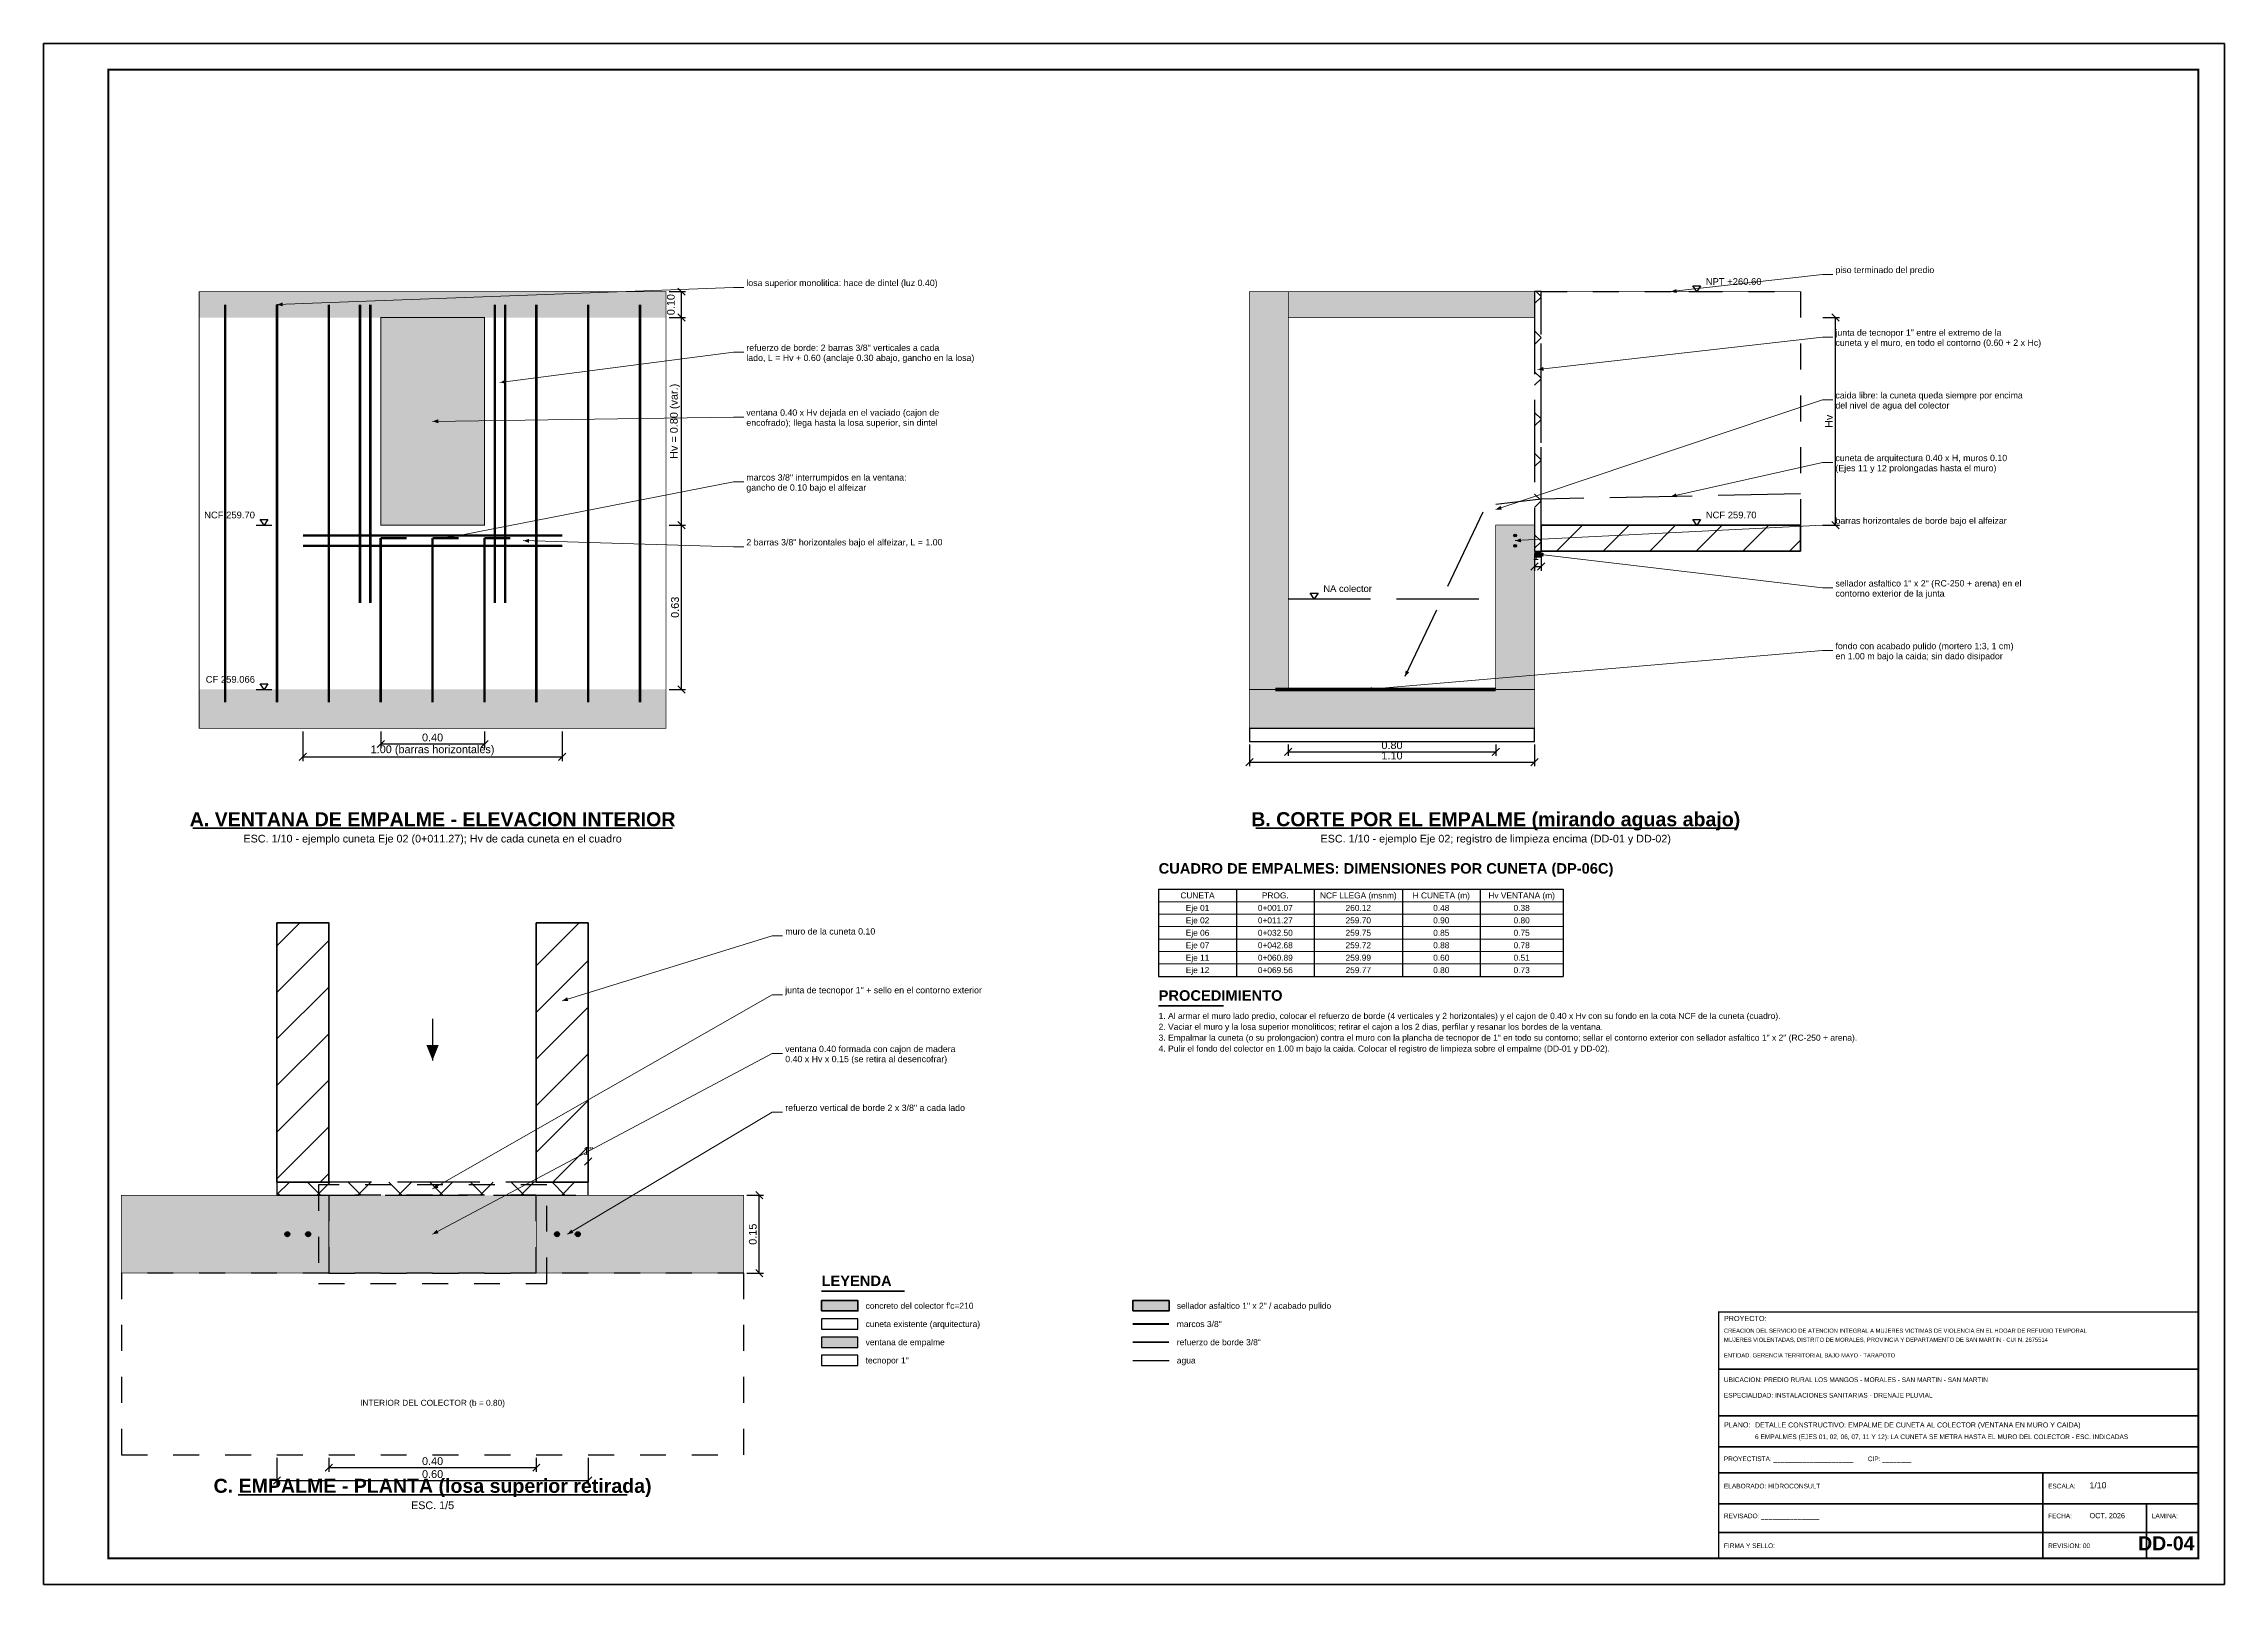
# Model space of a CAD drawing. Header units: metres. Extents: x 349021 to 349543, y 9281040 to 9281959.
# Drawn here: x 349130.98 to 349139.39, y 9281039.79 to 9281045.73 of the extents above; entities that cross this region are included whole.
import ezdxf
from ezdxf.enums import TextEntityAlignment as Align

# ---------------------------------------------------------------- set-up
doc = ezdxf.new("R2010")
doc.units = ezdxf.units.M
doc.header["$LTSCALE"] = 0.25
doc.linetypes.add('DASHED', pattern=[1.524, 1.27, -0.254])
doc.linetypes.add('HIDDEN', pattern=[0.375, 0.25, -0.125])
for name, color, linetype, lineweight in [('ACERO', 1, 'CONTINUOUS', 35), ('ACERO-LONG', 5, 'CONTINUOUS', 35), ('AGUA', 150, 'DASHED', 25), ('CONCRETO', 250, 'CONTINUOUS', 50), ('CONCRETO-OCULTO', 8, 'HIDDEN', 25), ('CORTES', 6, 'CONTINUOUS', 50), ('COTAS', 94, 'CONTINUOUS', 18), ('CUNETA', 3, 'CONTINUOUS', 35), ('GRILLA', 9, 'CONTINUOUS', 13), ('LLAMADAS', 30, 'CONTINUOUS', 18), ('MARCO', 7, 'CONTINUOUS', 50), ('ROTULO', 7, 'CONTINUOUS', 35), ('TERRENO', 7, 'CONTINUOUS', 30), ('TITULOS', 160, 'CONTINUOUS', 35)]:
    doc.layers.add(name, color=color, linetype=linetype, lineweight=lineweight)
for name, color, linetype in [('ACERO-PUNTOS', 5, 'CONTINUOUS'), ('CUNETA-OCULTA', 3, 'HIDDEN'), ('EXCAVACION', 8, 'HIDDEN'), ('FLUJO', 150, 'CONTINUOUS'), ('JUNTAS', 8, 'DASHED'), ('LEYENDA', 7, 'CONTINUOUS'), ('NIVELES', 7, 'CONTINUOUS'), ('ROTULO-TEXTO', 7, 'CONTINUOUS'), ('SOLADO', 8, 'CONTINUOUS'), ('TERRENO-ACHURADO', 8, 'CONTINUOUS'), ('TEXTOS', 7, 'CONTINUOUS'), ('TEXTOS-NOTAS', 7, 'CONTINUOUS')]:
    doc.layers.add(name, color=color, linetype=linetype)
doc.layers.add('CONCRETO-ACHURADO', color=8, linetype='CONTINUOUS', true_color=0xe2e2e2)
doc.layers.add('ISO-CUNETA', color=94, linetype='CONTINUOUS', true_color=0xa8d6a8)
doc.styles.get("Standard").update_dxf_attribs({"font": 'arial.ttf'})
doc.styles.add('TITULOS', font='arialbd.ttf')
doc.dimstyles.new('COT-10', dxfattribs={"dimscale": 0.01, "dimtxt": 3, "dimasz": 2.2, "dimexe": 1.6, "dimexo": 1.2, "dimgap": 1, "dimtad": 1, "dimzin": 0, "dimdsep": 46, "dimtxsty": 'Standard', "dimtsz": 1.4, "dimcen": 2.5, "dimclrd": 256, "dimclre": 256, "dimclrt": 7, "dimazin": 3, "dimtfac": 1, "dimtmove": 0, "dimatfit": 3})

msp = doc.modelspace()

# ---------------------------------------------------------------- texts
at = {"layer": 'LEYENDA'}
for s, p in [("concreto del colector f'c=210", (349134.15, 9281040.864)), ('sellador asfaltico 1" x 2" / acabado pulido', (349135.35, 9281040.864)), ('cuneta existente (arquitectura)', (349134.15, 9281040.7938)), ('marcos 3/8"', (349135.35, 9281040.7938)), ('ventana de empalme', (349134.15, 9281040.7236)), ('refuerzo de borde 3/8"', (349135.35, 9281040.7236)), ('tecnopor 1"', (349134.15, 9281040.6534)), ('agua', (349135.35, 9281040.6534))]:
    msp.add_text(s, height=0.0234, dxfattribs=at).set_placement(p, align=Align.MIDDLE_LEFT)
at = {"layer": 'NIVELES'}
for s, p in [('NPT +260.60', (349137.39, 9281044.7998)), ('NCF 259.70', (349137.39, 9281043.8998)), ('NA colector', (349135.915, 9281043.616))]:
    msp.add_text(s, height=0.026, dxfattribs=at).set_placement(p)
for s, p in [('NCF 259.70', (349131.795, 9281043.8998)), ('CF 259.066', (349131.795, 9281043.266))]:
    msp.add_text(s, height=0.026, dxfattribs=at).set_placement(p, align=Align.RIGHT)
at = {"layer": 'ROTULO-TEXTO'}
for s, height, p in [('CREACION DEL SERVICIO DE ATENCION INTEGRAL A MUJERES VICTIMAS DE VIOLENCIA EN EL HOGAR DE REFUGIO TEMPORAL', 0.016, (349137.46, 9281040.76)), ('PROYECTO:', 0.02, (349137.46, 9281040.805)), ('MUJERES VIOLENTADAS, DISTRITO DE MORALES, PROVINCIA Y DEPARTAMENTO DE SAN MARTIN - CUI N. 2675514', 0.016, (349137.46, 9281040.725)), ('ENTIDAD: GERENCIA TERRITORIAL BAJO MAYO - TARAPOTO', 0.016, (349137.46, 9281040.665)), ('UBICACION: PREDIO RURAL LOS MANGOS - MORALES - SAN MARTIN - SAN MARTIN', 0.018, (349137.46, 9281040.57)), ('ESPECIALIDAD: INSTALACIONES SANITARIAS - DRENAJE PLUVIAL', 0.018, (349137.46, 9281040.51)), ('PLANO:', 0.02, (349137.46, 9281040.395)), ('6 EMPALMES (EJES 01, 02, 06, 07, 11 Y 12): LA CUNETA SE METRA HASTA EL MURO DEL COLECTOR - ESC. INDICADAS', 0.018, (349137.58, 9281040.35)), ('DETALLE CONSTRUCTIVO: EMPALME DE CUNETA AL COLECTOR (VENTANA EN MURO Y CAIDA)', 0.019325, (349137.58, 9281040.395)), ('PROYECTISTA: ______________________        CIP: ________', 0.018, (349137.46, 9281040.265)), ('1/10', 0.024, (349138.87, 9281040.16)), ('ELABORADO: HIDROCONSULT', 0.018, (349137.46, 9281040.16)), ('ESCALA:', 0.018, (349138.71, 9281040.16)), ('REVISADO: ________________', 0.018, (349137.46, 9281040.045)), ('FECHA:', 0.018, (349138.71, 9281040.045)), ('OCT. 2026', 0.02, (349138.87, 9281040.045)), ('LAMINA:', 0.018, (349139.11, 9281040.045)), ('FIRMA Y SELLO:', 0.018, (349137.46, 9281039.93)), ('REVISION: 00', 0.018, (349138.71, 9281039.93))]:
    msp.add_text(s, height=height, dxfattribs=at).set_placement(p)
at = {"layer": 'TEXTOS'}
for s, p in [('losa superior monolitica: hace de dintel (luz 0.40)', (349133.69, 9281044.7954)), ('piso terminado del predio', (349137.89, 9281044.8454)), ('refuerzo de borde: 2 barras 3/8" verticales a cada', (349133.69, 9281044.5454)), ('junta de tecnopor 1" entre el extremo de la', (349137.89, 9281044.6037)), ('cuneta y el muro, en todo el contorno (0.60 + 2 x Hc)', (349137.89, 9281044.5649)), ('lado, L = Hv + 0.60 (anclaje 0.30 abajo, gancho en la losa)', (349133.69, 9281044.5065)), ('ventana 0.40 x Hv dejada en el vaciado (cajon de', (349133.69, 9281044.2954)), ('caida libre: la cuneta queda siempre por encima', (349137.89, 9281044.3621)), ('del nivel de agua del colector', (349137.89, 9281044.3232)), ('encofrado); llega hasta la losa superior, sin dintel', (349133.69, 9281044.2565)), ('cuneta de arquitectura 0.40 x H, muros 0.10', (349137.89, 9281044.1204)), ('marcos 3/8" interrumpidos en la ventana:', (349133.69, 9281044.0454)), ('(Ejes 11 y 12 prolongadas hasta el muro)', (349137.89, 9281044.0815)), ('gancho de 0.10 bajo el alfeizar', (349133.69, 9281044.0065)), ('barras horizontales de borde bajo el alfeizar', (349137.89, 9281043.8787)), ('2 barras 3/8" horizontales bajo el alfeizar, L = 1.00', (349133.69, 9281043.7954)), ('sellador asfaltico 1" x 2" (RC-250 + arena) en el', (349137.89, 9281043.6371)), ('contorno exterior de la junta', (349137.89, 9281043.5982)), ('fondo con acabado pulido (mortero 1:3, 1 cm)', (349137.89, 9281043.3954)), ('en 1.00 m bajo la caida; sin dado disipador', (349137.89, 9281043.3565)), ('muro de la cuneta 0.10', (349133.84, 9281042.2954)), ('junta de tecnopor 1" + sello en el contorno exterior', (349133.84, 9281042.0687)), ('ventana 0.40 formada con cajon de madera', (349133.84, 9281041.8421)), ('0.40 x Hv x 0.15 (se retira al desencofrar)', (349133.84, 9281041.8032)), ('refuerzo vertical de borde 2 x 3/8" a cada lado', (349133.84, 9281041.6154))]:
    msp.add_text(s, height=0.0243, dxfattribs=at).set_placement(p)
for s, height, p in [('ESC. 1/10 - ejemplo cuneta Eje 02 (0+011.27); Hv de cada cuneta en el cuadro', 0.0297, (349132.48, 9281042.665)), ('ESC. 1/10 - ejemplo Eje 02; registro de limpieza encima (DD-01 y DD-02)', 0.0297, (349136.58, 9281042.665)), ('CUNETA', 0.02295, (349135.43, 9281042.446)), ('PROG.', 0.02295, (349135.73, 9281042.446)), ('NCF LLEGA (msnm)', 0.02295, (349136.05, 9281042.446)), ('H CUNETA (m)', 0.02295, (349136.37, 9281042.446)), ('Hv VENTANA (m)', 0.02295, (349136.68, 9281042.446)), ('Eje 01', 0.02295, (349135.43, 9281042.398)), ('0+001.07', 0.02295, (349135.73, 9281042.398)), ('260.12', 0.02295, (349136.05, 9281042.398)), ('0.48', 0.02295, (349136.37, 9281042.398)), ('0.38', 0.02295, (349136.68, 9281042.398)), ('Eje 02', 0.02295, (349135.43, 9281042.35)), ('Eje 06', 0.02295, (349135.43, 9281042.302)), ('0+011.27', 0.02295, (349135.73, 9281042.35)), ('0+032.50', 0.02295, (349135.73, 9281042.302)), ('259.70', 0.02295, (349136.05, 9281042.35)), ('259.75', 0.02295, (349136.05, 9281042.302)), ('0.90', 0.02295, (349136.37, 9281042.35)), ('0.85', 0.02295, (349136.37, 9281042.302)), ('0.80', 0.02295, (349136.68, 9281042.35)), ('0.75', 0.02295, (349136.68, 9281042.302)), ('Eje 07', 0.02295, (349135.43, 9281042.254)), ('Eje 11', 0.02295, (349135.43, 9281042.206)), ('0+042.68', 0.02295, (349135.73, 9281042.254)), ('0+060.89', 0.02295, (349135.73, 9281042.206)), ('259.72', 0.02295, (349136.05, 9281042.254)), ('259.99', 0.02295, (349136.05, 9281042.206)), ('0.88', 0.02295, (349136.37, 9281042.254)), ('0.60', 0.02295, (349136.37, 9281042.206)), ('0.78', 0.02295, (349136.68, 9281042.254)), ('0.51', 0.02295, (349136.68, 9281042.206)), ('Eje 12', 0.02295, (349135.43, 9281042.158)), ('0+069.56', 0.02295, (349135.73, 9281042.158)), ('259.77', 0.02295, (349136.05, 9281042.158)), ('0.80', 0.02295, (349136.37, 9281042.158)), ('0.73', 0.02295, (349136.68, 9281042.158)), ('INTERIOR DEL COLECTOR (b = 0.80)', 0.02295, (349132.48, 9281040.49)), ('ESC. 1/5', 0.0297, (349132.48, 9281040.095))]:
    msp.add_text(s, height=height, dxfattribs=at).set_placement(p, align=Align.MIDDLE_CENTER)
at = {"layer": 'TEXTOS-NOTAS'}
for s, p in [('2. Vaciar el muro y la losa superior monoliticos; retirar el cajon a los 2 dias, perfilar y resanar los bordes de la ventana.', (349135.28, 9281041.928)), ('1. Al armar el muro lado predio, colocar el refuerzo de borde (4 verticales y 2 horizontales) y el cajon de 0.40 x Hv con su fondo en la cota NCF de la cuneta (cuadro).', (349135.28, 9281041.97)), ('4. Pulir el fondo del colector en 1.00 m bajo la caida. Colocar el registro de limpieza sobre el empalme (DD-01 y DD-02).', (349135.28, 9281041.844)), ('3. Empalmar la cuneta (o su prolongacion) contra el muro con la plancha de tecnopor de 1" en todo su contorno; sellar el contorno exterior con sellador asfaltico 1" x 2" (RC-250 + arena).', (349135.28, 9281041.886))]:
    msp.add_text(s, height=0.0234, dxfattribs=at).set_placement(p)
at = {"layer": 'TITULOS', "style": 'TITULOS'}
for s, p in [('A. VENTANA DE EMPALME - ELEVACION INTERIOR', (349132.48, 9281042.74)), ('B. CORTE POR EL EMPALME (mirando aguas abajo)', (349136.58, 9281042.74)), ('C. EMPALME - PLANTA (losa superior retirada)', (349132.48, 9281040.17))]:
    msp.add_text(s, height=0.054, dxfattribs=at).set_placement(p, align=Align.MIDDLE_CENTER)
for s, p in [('CUADRO DE EMPALMES: DIMENSIONES POR CUNETA (DP-06C)', (349135.28, 9281042.53)), ('PROCEDIMIENTO', (349135.28, 9281042.04)), ('LEYENDA', (349133.98, 9281040.94))]:
    msp.add_text(s, height=0.0405, dxfattribs=at).set_placement(p)
msp.add_text('DD-04', height=0.054, dxfattribs=at).set_placement((349139.275, 9281039.905), align=Align.BOTTOM_RIGHT)

# ---------------------------------------------------------------- blocks, each defined once
blk = doc.blocks.new('SIMB-NIVEL')
at = {"layer": 'NIVELES'}
blk.add_line((-3, 0), (3, 0), dxfattribs=at)
blk.add_lwpolyline([(0, 0), (-1.5, 2.2), (1.5, 2.2)], close=True, dxfattribs=at)
blk = doc.blocks.new('ACERO-38')
at = {"layer": 'ACERO-PUNTOS'}
h = blk.add_hatch(color=5, dxfattribs=at)
h.dxf.hatch_style = 1
h.paths.add_polyline_path([(-0.00475, 0, 1), (0.00475, 0, 1)])
at = {"layer": 'ACERO-PUNTOS', "color": 5}
blk.add_circle((0, 0), 0.00475, dxfattribs=at)
blk = doc.blocks.new('SIMB-FLECHA')
at = {"layer": 'FLUJO'}
blk.add_lwpolyline([(-4, 0), (4, 0)], dxfattribs=at)
blk.add_solid([(4, 0), (1, 1.2), (1, -1.2)], dxfattribs=at)

# ---------------------------------------------------------------- dimensions: what is measured, and where the dimension line sits
at = {"layer": 'COTAS'}
for base, p1, p2, text in [((349133.44, 9281044.6738), (349133.38, 9281044.6738), (349133.38, 9281044.7738), '0.10'), ((349133.44, 9281043.8738), (349133.38, 9281043.8738), (349133.38, 9281044.6738), 'Hv = 0.80 (var.)'), ((349137.89, 9281043.8738), (349137.83, 9281043.8738), (349137.83, 9281044.6738), 'Hv'), ((349133.44, 9281043.24), (349133.38, 9281043.24), (349133.38, 9281043.8738), '0.63'), ((349133.74, 9281040.99), (349133.68, 9281040.99), (349133.68, 9281041.29), '0.15')]:
    msp.add_linear_dim(base=base, p1=p1, p2=p2, angle=90, text=text, dimstyle='COT-10', dxfattribs=at).render()
for base, p1, p2, text in [((349136.73, 9281043.7138), (349136.73, 9281043.7738), (349136.755, 9281043.7738), '1"'), ((349131.98, 9281042.98), (349131.98, 9281043.09), (349132.98, 9281043.09), '1.00 (barras horizontales)'), ((349132.28, 9281043.03), (349132.28, 9281043.09), (349132.68, 9281043.09), '0.40'), ((349135.78, 9281043), (349135.78, 9281043.04), (349136.58, 9281043.04), '0.80'), ((349135.63, 9281042.96), (349135.63, 9281043.04), (349136.73, 9281043.04), '1.10'), ((349133.08, 9281041.42), (349133.08, 9281041.29), (349133.08, 9281041.34), '1"'), ((349131.88, 9281040.19), (349131.88, 9281040.29), (349133.08, 9281040.29), '0.60'), ((349132.08, 9281040.24), (349132.08, 9281040.29), (349132.88, 9281040.29), '0.40')]:
    msp.add_linear_dim(base=base, p1=p1, p2=p2, text=text, dimstyle='COT-10', dxfattribs=at).render()

# ---------------------------------------------------------------- hatches: boundary and pattern name
at = {"layer": 'CONCRETO-ACHURADO', "true_color": 0xe2e2e2}
h = msp.add_hatch(color=7, dxfattribs=at)
h.dxf.hatch_style = 1
h.paths.add_polyline_path([(349131.58, 9281044.6738), (349133.38, 9281044.6738), (349133.38, 9281044.7738), (349131.58, 9281044.7738)])
h = msp.add_hatch(color=7, dxfattribs=at)
h.dxf.hatch_style = 1
h.paths.add_polyline_path([(349135.63, 9281043.24), (349135.78, 9281043.24), (349135.78, 9281044.7738), (349135.63, 9281044.7738)])
h = msp.add_hatch(color=7, dxfattribs=at)
h.dxf.hatch_style = 1
h.paths.add_polyline_path([(349135.78, 9281044.6738), (349136.73, 9281044.6738), (349136.73, 9281044.7738), (349135.78, 9281044.7738)])
h = msp.add_hatch(color=7, dxfattribs=at)
h.dxf.hatch_style = 1
h.paths.add_polyline_path([(349136.58, 9281043.24), (349136.73, 9281043.24), (349136.73, 9281043.8738), (349136.58, 9281043.8738)])
h = msp.add_hatch(color=7, dxfattribs=at)
h.dxf.hatch_style = 1
h.paths.add_polyline_path([(349131.58, 9281043.09), (349133.38, 9281043.09), (349133.38, 9281043.24), (349131.58, 9281043.24)])
h = msp.add_hatch(color=7, dxfattribs=at)
h.dxf.hatch_style = 1
h.paths.add_polyline_path([(349135.63, 9281043.09), (349136.73, 9281043.09), (349136.73, 9281043.24), (349135.63, 9281043.24)])
h = msp.add_hatch(color=7, dxfattribs=at)
h.dxf.hatch_style = 1
h.paths.add_polyline_path([(349131.28, 9281040.99), (349132.08, 9281040.99), (349132.08, 9281041.29), (349131.28, 9281041.29)])
h = msp.add_hatch(color=7, dxfattribs=at)
h.dxf.hatch_style = 1
h.paths.add_polyline_path([(349132.88, 9281040.99), (349133.68, 9281040.99), (349133.68, 9281041.29), (349132.88, 9281041.29)])
h = msp.add_hatch(color=7, dxfattribs=at)
h.dxf.hatch_style = 1
h.paths.add_polyline_path([(349133.98, 9281040.844), (349134.12, 9281040.844), (349134.12, 9281040.884), (349133.98, 9281040.884)])
at = {"layer": 'CORTES'}
h = msp.add_hatch(color=7, dxfattribs=at)
h.dxf.hatch_style = 1
h.paths.add_polyline_path([(349136.73, 9281043.7488), (349136.755, 9281043.7488), (349136.755, 9281043.7738), (349136.73, 9281043.7738)])
h = msp.add_hatch(color=7, dxfattribs=at)
h.dxf.hatch_style = 1
h.paths.add_polyline_path([(349135.18, 9281040.844), (349135.32, 9281040.844), (349135.32, 9281040.884), (349135.18, 9281040.884)])
at = {"layer": 'ISO-CUNETA', "true_color": 0xa8d6a8}
h = msp.add_hatch(color=7, dxfattribs=at)
h.dxf.hatch_style = 1
h.paths.add_polyline_path([(349132.28, 9281043.8738), (349132.68, 9281043.8738), (349132.68, 9281044.6738), (349132.28, 9281044.6738)])
h = msp.add_hatch(color=7, dxfattribs=at)
h.dxf.hatch_style = 1
h.paths.add_polyline_path([(349132.08, 9281040.99), (349132.88, 9281040.99), (349132.88, 9281041.29), (349132.08, 9281041.29)])
h = msp.add_hatch(color=7, dxfattribs=at)
h.dxf.hatch_style = 1
h.paths.add_polyline_path([(349133.98, 9281040.7036), (349134.12, 9281040.7036), (349134.12, 9281040.7436), (349133.98, 9281040.7436)])
at = {"layer": 'JUNTAS'}
h = msp.add_hatch(dxfattribs=at)
h.set_pattern_fill('ANSI37', scale=0.035)
h.paths.add_polyline_path([(349136.73, 9281043.7738), (349136.755, 9281043.7738), (349136.755, 9281044.7738), (349136.73, 9281044.7738)])
h = msp.add_hatch(dxfattribs=at)
h.set_pattern_fill('ANSI37', scale=0.035)
h.paths.add_polyline_path([(349131.88, 9281041.29), (349133.08, 9281041.29), (349133.08, 9281041.34), (349131.88, 9281041.34)])
at = {"layer": 'TERRENO-ACHURADO'}
h = msp.add_hatch(dxfattribs=at)
h.set_pattern_fill('ANSI31', scale=0.04)
h.paths.add_polyline_path([(349136.755, 9281043.7738), (349137.755, 9281043.7738), (349137.755, 9281043.8738), (349136.755, 9281043.8738)])
h = msp.add_hatch(dxfattribs=at)
h.set_pattern_fill('ANSI31', scale=0.04)
h.paths.add_polyline_path([(349132.08, 9281041.34), (349131.88, 9281041.34), (349131.88, 9281042.34), (349132.08, 9281042.34)])
h = msp.add_hatch(dxfattribs=at)
h.set_pattern_fill('ANSI31', scale=0.04)
h.paths.add_polyline_path([(349132.88, 9281041.34), (349133.08, 9281041.34), (349133.08, 9281042.34), (349132.88, 9281042.34)])

# ---------------------------------------------------------------- linework, layer by layer
at = {"layer": 'ACERO'}
for points, const_width in [([(349131.68, 9281043.19), (349131.68, 9281044.7238)], 0.0095), ([(349131.88, 9281043.19), (349131.88, 9281044.7238)], 0.0095), ([(349132.08, 9281043.19), (349132.08, 9281044.7238)], 0.0095), ([(349132.88, 9281043.19), (349132.88, 9281044.7238)], 0.0095), ([(349133.08, 9281043.19), (349133.08, 9281044.7238)], 0.0095), ([(349133.28, 9281043.19), (349133.28, 9281044.7238)], 0.0095), ([(349132.28, 9281043.19), (349132.28, 9281043.8238)], 0.0095), ([(349132.28, 9281043.8238), (349132.38, 9281043.8238)], 0.0095), ([(349132.48, 9281043.19), (349132.48, 9281043.8238)], 0.0095), ([(349132.48, 9281043.8238), (349132.58, 9281043.8238)], 0.0095), ([(349132.68, 9281043.19), (349132.68, 9281043.8238)], 0.0095), ([(349132.68, 9281043.8238), (349132.78, 9281043.8238)], 0.0095), ([(349135.18, 9281040.7938), (349135.32, 9281040.7938)], 0.007)]:
    msp.add_lwpolyline(points, dxfattribs=dict(at, const_width=const_width))
at = {"layer": 'ACERO-LONG'}
for points, const_width in [([(349132.2, 9281043.5738), (349132.2, 9281044.7238)], 0.0095), ([(349132.24, 9281043.5738), (349132.24, 9281044.7238)], 0.0095), ([(349132.72, 9281043.5738), (349132.72, 9281044.7238)], 0.0095), ([(349132.76, 9281043.5738), (349132.76, 9281044.7238)], 0.0095), ([(349131.98, 9281043.8338), (349132.98, 9281043.8338)], 0.0095), ([(349131.98, 9281043.7938), (349132.98, 9281043.7938)], 0.0095), ([(349135.18, 9281040.7236), (349135.32, 9281040.7236)], 0.007)]:
    msp.add_lwpolyline(points, dxfattribs=dict(at, const_width=const_width))
at = {"layer": 'AGUA'}
for p, q in [((349136.53, 9281043.9238), (349136.23, 9281043.29)), ((349135.18, 9281040.6534), (349135.32, 9281040.6534))]:
    msp.add_line(p, q, dxfattribs=at)
for points in [[(349137.755, 9281043.9938), (349136.755, 9281043.9738), (349136.58, 9281043.9538)], [(349135.78, 9281043.59), (349136.58, 9281043.59)]]:
    msp.add_lwpolyline(points, dxfattribs=at)
msp.add_solid([(349136.23, 9281043.29), (349136.2464, 9281043.3066), (349136.2325, 9281043.3132)], dxfattribs=at)
at = {"layer": 'CONCRETO', "const_width": 0.003}
for points in [[(349131.58, 9281043.09), (349133.38, 9281043.09), (349133.38, 9281044.7738), (349131.58, 9281044.7738)], [(349135.63, 9281043.24), (349135.78, 9281043.24), (349135.78, 9281044.7738), (349135.63, 9281044.7738)], [(349135.78, 9281044.6738), (349136.73, 9281044.6738), (349136.73, 9281044.7738), (349135.78, 9281044.7738)], [(349136.58, 9281043.24), (349136.73, 9281043.24), (349136.73, 9281043.8738), (349136.58, 9281043.8738)], [(349135.63, 9281043.09), (349136.73, 9281043.09), (349136.73, 9281043.24), (349135.63, 9281043.24)], [(349131.28, 9281040.99), (349132.08, 9281040.99), (349132.08, 9281041.29), (349131.28, 9281041.29)], [(349132.88, 9281040.99), (349133.68, 9281040.99), (349133.68, 9281041.29), (349132.88, 9281041.29)]]:
    msp.add_lwpolyline(points, close=True, dxfattribs=at)
at = {"layer": 'CONCRETO'}
msp.add_lwpolyline([(349133.98, 9281040.844), (349134.12, 9281040.844), (349134.12, 9281040.884), (349133.98, 9281040.884)], close=True, dxfattribs=at)
at = {"layer": 'CONCRETO-OCULTO'}
msp.add_lwpolyline([(349131.28, 9281040.29), (349133.68, 9281040.29), (349133.68, 9281040.99), (349131.28, 9281040.99)], close=True, dxfattribs=at)
at = {"layer": 'CORTES', "const_width": 0.015}
msp.add_lwpolyline([(349135.73, 9281043.24), (349136.58, 9281043.24)], dxfattribs=at)
at = {"layer": 'CORTES'}
msp.add_lwpolyline([(349135.18, 9281040.844), (349135.32, 9281040.844), (349135.32, 9281040.884), (349135.18, 9281040.884)], close=True, dxfattribs=at)
at = {"layer": 'CUNETA', "const_width": 0.004}
msp.add_lwpolyline([(349132.28, 9281043.8738), (349132.68, 9281043.8738), (349132.68, 9281044.6738), (349132.28, 9281044.6738)], close=True, dxfattribs=at)
at = {"layer": 'CUNETA'}
for points in [[(349136.755, 9281043.7738), (349137.755, 9281043.7738), (349137.755, 9281043.8738), (349136.755, 9281043.8738)], [(349132.08, 9281041.34), (349131.88, 9281041.34), (349131.88, 9281042.34), (349132.08, 9281042.34)], [(349132.88, 9281041.34), (349133.08, 9281041.34), (349133.08, 9281042.34), (349132.88, 9281042.34)]]:
    msp.add_lwpolyline(points, close=True, dxfattribs=at)
at = {"layer": 'CUNETA-OCULTA'}
msp.add_lwpolyline([(349136.755, 9281043.8738), (349136.755, 9281044.7738), (349137.755, 9281044.7738), (349137.755, 9281043.8738)], dxfattribs=at)
msp.add_lwpolyline([(349132.08, 9281040.99), (349132.88, 9281040.99), (349132.88, 9281041.29), (349132.08, 9281041.29)], close=True, dxfattribs=at)
at = {"layer": 'EXCAVACION'}
msp.add_lwpolyline([(349132.04, 9281040.95), (349132.92, 9281040.95), (349132.92, 9281041.33), (349132.04, 9281041.33)], close=True, dxfattribs=at)
at = {"layer": 'GRILLA'}
for p, q in [((349135.28, 9281042.422), (349136.84, 9281042.422)), ((349135.28, 9281042.374), (349136.84, 9281042.374)), ((349135.28, 9281042.326), (349136.84, 9281042.326)), ((349135.28, 9281042.278), (349136.84, 9281042.278)), ((349135.28, 9281042.23), (349136.84, 9281042.23)), ((349135.28, 9281042.182), (349136.84, 9281042.182))]:
    msp.add_line(p, q, dxfattribs=at)
at = {"layer": 'ISO-CUNETA'}
msp.add_lwpolyline([(349133.98, 9281040.7036), (349134.12, 9281040.7036), (349134.12, 9281040.7436), (349133.98, 9281040.7436)], close=True, dxfattribs=at)
at = {"layer": 'JUNTAS'}
for points in [[(349136.73, 9281043.7738), (349136.755, 9281043.7738), (349136.755, 9281044.7738), (349136.73, 9281044.7738)], [(349131.88, 9281041.29), (349133.08, 9281041.29), (349133.08, 9281041.34), (349131.88, 9281041.34)], [(349133.98, 9281040.6334), (349134.12, 9281040.6334), (349134.12, 9281040.6734), (349133.98, 9281040.6734)]]:
    msp.add_lwpolyline(points, close=True, dxfattribs=at)
at = {"layer": 'LLAMADAS'}
for p, q in [((349137.84, 9281044.84), (349137.255, 9281044.7738)), ((349137.88, 9281044.84), (349137.84, 9281044.84)), ((349133.64, 9281044.79), (349131.88, 9281044.7238)), ((349133.68, 9281044.79), (349133.64, 9281044.79)), ((349137.84, 9281044.5983), (349136.7425, 9281044.4738)), ((349137.88, 9281044.5983), (349137.84, 9281044.5983)), ((349133.64, 9281044.54), (349132.74, 9281044.4238)), ((349133.68, 9281044.54), (349133.64, 9281044.54)), ((349137.84, 9281044.3567), (349136.58, 9281043.9338)), ((349137.88, 9281044.3567), (349137.84, 9281044.3567)), ((349133.64, 9281044.29), (349132.48, 9281044.2738)), ((349133.68, 9281044.29), (349133.64, 9281044.29)), ((349137.84, 9281044.115), (349137.255, 9281043.9838)), ((349137.88, 9281044.115), (349137.84, 9281044.115)), ((349133.64, 9281044.04), (349132.53, 9281043.8238)), ((349133.68, 9281044.04), (349133.64, 9281044.04)), ((349133.64, 9281043.79), (349132.83, 9281043.8138)), ((349137.84, 9281043.8733), (349136.655, 9281043.8138)), ((349137.88, 9281043.8733), (349137.84, 9281043.8733)), ((349133.68, 9281043.79), (349133.64, 9281043.79)), ((349137.84, 9281043.6317), (349136.7425, 9281043.7618)), ((349137.88, 9281043.6317), (349137.84, 9281043.6317)), ((349137.84, 9281043.39), (349136.08, 9281043.24)), ((349137.88, 9281043.39), (349137.84, 9281043.39)), ((349133.79, 9281042.29), (349132.98, 9281042.04)), ((349133.83, 9281042.29), (349133.79, 9281042.29)), ((349133.79, 9281042.0633), (349132.48, 9281041.315)), ((349133.83, 9281042.0633), (349133.79, 9281042.0633)), ((349133.79, 9281041.8367), (349132.48, 9281041.14)), ((349133.83, 9281041.8367), (349133.79, 9281041.8367)), ((349133.79, 9281041.61), (349133, 9281041.14)), ((349133.83, 9281041.61), (349133.79, 9281041.61))]:
    msp.add_line(p, q, dxfattribs=at)
for points in [[(349131.88, 9281044.7238), (349131.9023, 9281044.7169), (349131.9017, 9281044.7323)], [(349137.255, 9281044.7738), (349137.2777, 9281044.7686), (349137.276, 9281044.7839)], [(349136.7425, 9281044.4738), (349136.7652, 9281044.4686), (349136.7635, 9281044.4839)], [(349132.74, 9281044.4238), (349132.7628, 9281044.419), (349132.7608, 9281044.4343)], [(349132.48, 9281044.2738), (349132.5021, 9281044.2664), (349132.5019, 9281044.2818)], [(349137.255, 9281043.9838), (349137.2782, 9281043.9811), (349137.2748, 9281043.9961)], [(349136.58, 9281043.9338), (349136.6033, 9281043.9335), (349136.5984, 9281043.9481)], [(349132.53, 9281043.8238), (349132.5531, 9281043.8205), (349132.5501, 9281043.8356)], [(349132.83, 9281043.8138), (349132.8518, 9281043.8055), (349132.8522, 9281043.8209)], [(349136.655, 9281043.8138), (349136.6774, 9281043.8072), (349136.6766, 9281043.8226)], [(349136.7425, 9281043.7618), (349136.7634, 9281043.7516), (349136.7653, 9281043.7669)], [(349136.08, 9281043.24), (349136.1026, 9281043.2342), (349136.1013, 9281043.2495)], [(349132.98, 9281042.04), (349133.0033, 9281042.0391), (349132.9988, 9281042.0538)], [(349132.48, 9281041.315), (349132.5029, 9281041.3192), (349132.4953, 9281041.3326)], [(349132.48, 9281041.14), (349132.503, 9281041.1435), (349132.4958, 9281041.1571)], [(349133, 9281041.14), (349133.0228, 9281041.1446), (349133.015, 9281041.1579)]]:
    msp.add_solid(points, dxfattribs=at)
at = {"layer": 'MARCO'}
msp.add_lwpolyline([(349130.98, 9281039.79), (349139.39, 9281039.79), (349139.39, 9281045.73), (349130.98, 9281045.73)], close=True, dxfattribs=at)
at = {"layer": 'MARCO', "const_width": 0.008}
msp.add_lwpolyline([(349131.23, 9281039.89), (349139.29, 9281039.89), (349139.29, 9281045.63), (349131.23, 9281045.63)], close=True, dxfattribs=at)
at = {"layer": 'ROTULO'}
for p, q in [((349137.44, 9281040.62), (349139.29, 9281040.62)), ((349137.44, 9281040.44), (349139.29, 9281040.44)), ((349137.44, 9281040.32), (349139.29, 9281040.32)), ((349137.44, 9281040.22), (349139.29, 9281040.22)), ((349138.69, 9281040.22), (349138.69, 9281039.89)), ((349137.44, 9281040.1), (349139.29, 9281040.1)), ((349139.09, 9281040.1), (349139.09, 9281039.89)), ((349137.44, 9281039.99), (349139.29, 9281039.99))]:
    msp.add_line(p, q, dxfattribs=at)
at = {"layer": 'ROTULO', "const_width": 0.005}
msp.add_lwpolyline([(349137.44, 9281039.89), (349139.29, 9281039.89), (349139.29, 9281040.84), (349137.44, 9281040.84)], close=True, dxfattribs=at)
at = {"layer": 'SOLADO'}
msp.add_lwpolyline([(349135.63, 9281043.04), (349136.73, 9281043.04), (349136.73, 9281043.09), (349135.63, 9281043.09)], close=True, dxfattribs=at)
at = {"layer": 'TERRENO', "const_width": 0.002}
msp.add_lwpolyline([(349136.755, 9281044.7738), (349137.755, 9281044.7738)], dxfattribs=at)
at = {"layer": 'TERRENO-ACHURADO'}
msp.add_lwpolyline([(349133.98, 9281040.7738), (349134.12, 9281040.7738), (349134.12, 9281040.8138), (349133.98, 9281040.8138)], close=True, dxfattribs=at)
at = {"layer": 'TEXTOS'}
for p, q in [((349135.28, 9281042.47), (349136.84, 9281042.47)), ((349135.28, 9281042.47), (349135.28, 9281042.134)), ((349135.58, 9281042.47), (349135.58, 9281042.134)), ((349135.88, 9281042.47), (349135.88, 9281042.134)), ((349136.22, 9281042.47), (349136.22, 9281042.134)), ((349136.52, 9281042.47), (349136.52, 9281042.134)), ((349136.84, 9281042.47), (349136.84, 9281042.134)), ((349135.28, 9281042.134), (349136.84, 9281042.134))]:
    msp.add_line(p, q, dxfattribs=at)
at = {"layer": 'TITULOS'}
for p, q in [((349131.555, 9281042.705), (349133.405, 9281042.705)), ((349135.655, 9281042.705), (349137.505, 9281042.705)), ((349135.28, 9281042.02), (349135.53, 9281042.02)), ((349133.98, 9281040.92), (349134.3, 9281040.92)), ((349131.73, 9281040.135), (349133.23, 9281040.135))]:
    msp.add_line(p, q, dxfattribs=at)

# ---------------------------------------------------------------- block references
for p in [(349136.655, 9281043.8338), (349136.655, 9281043.7938)]:
    msp.add_blockref('ACERO-38', p)
at = {"xscale": 2, "yscale": 2}
for p in [(349131.92, 9281041.14), (349132, 9281041.14), (349132.96, 9281041.14), (349133.04, 9281041.14)]:
    msp.add_blockref('ACERO-38', p, dxfattribs=at)
at = {"layer": 'FLUJO', "xscale": 0.02, "yscale": 0.02, "rotation": -90}
msp.add_blockref('SIMB-FLECHA', (349132.48, 9281041.89), dxfattribs=at)
at = {"layer": 'NIVELES', "xscale": 0.01, "yscale": 0.01}
for p in [(349137.355, 9281044.7738), (349131.83, 9281043.8738), (349137.355, 9281043.8738), (349135.88, 9281043.59), (349131.83, 9281043.24)]:
    msp.add_blockref('SIMB-NIVEL', p, dxfattribs=at)

msp.set_redraw_order([(e.dxf.handle, doc.entitydb.next_handle()) for e in msp.query("TEXT MTEXT ATTDEF DIMENSION ARC_DIMENSION")])  # texts and dimensions are drawn at this point

doc.saveas('drawing.dxf')
